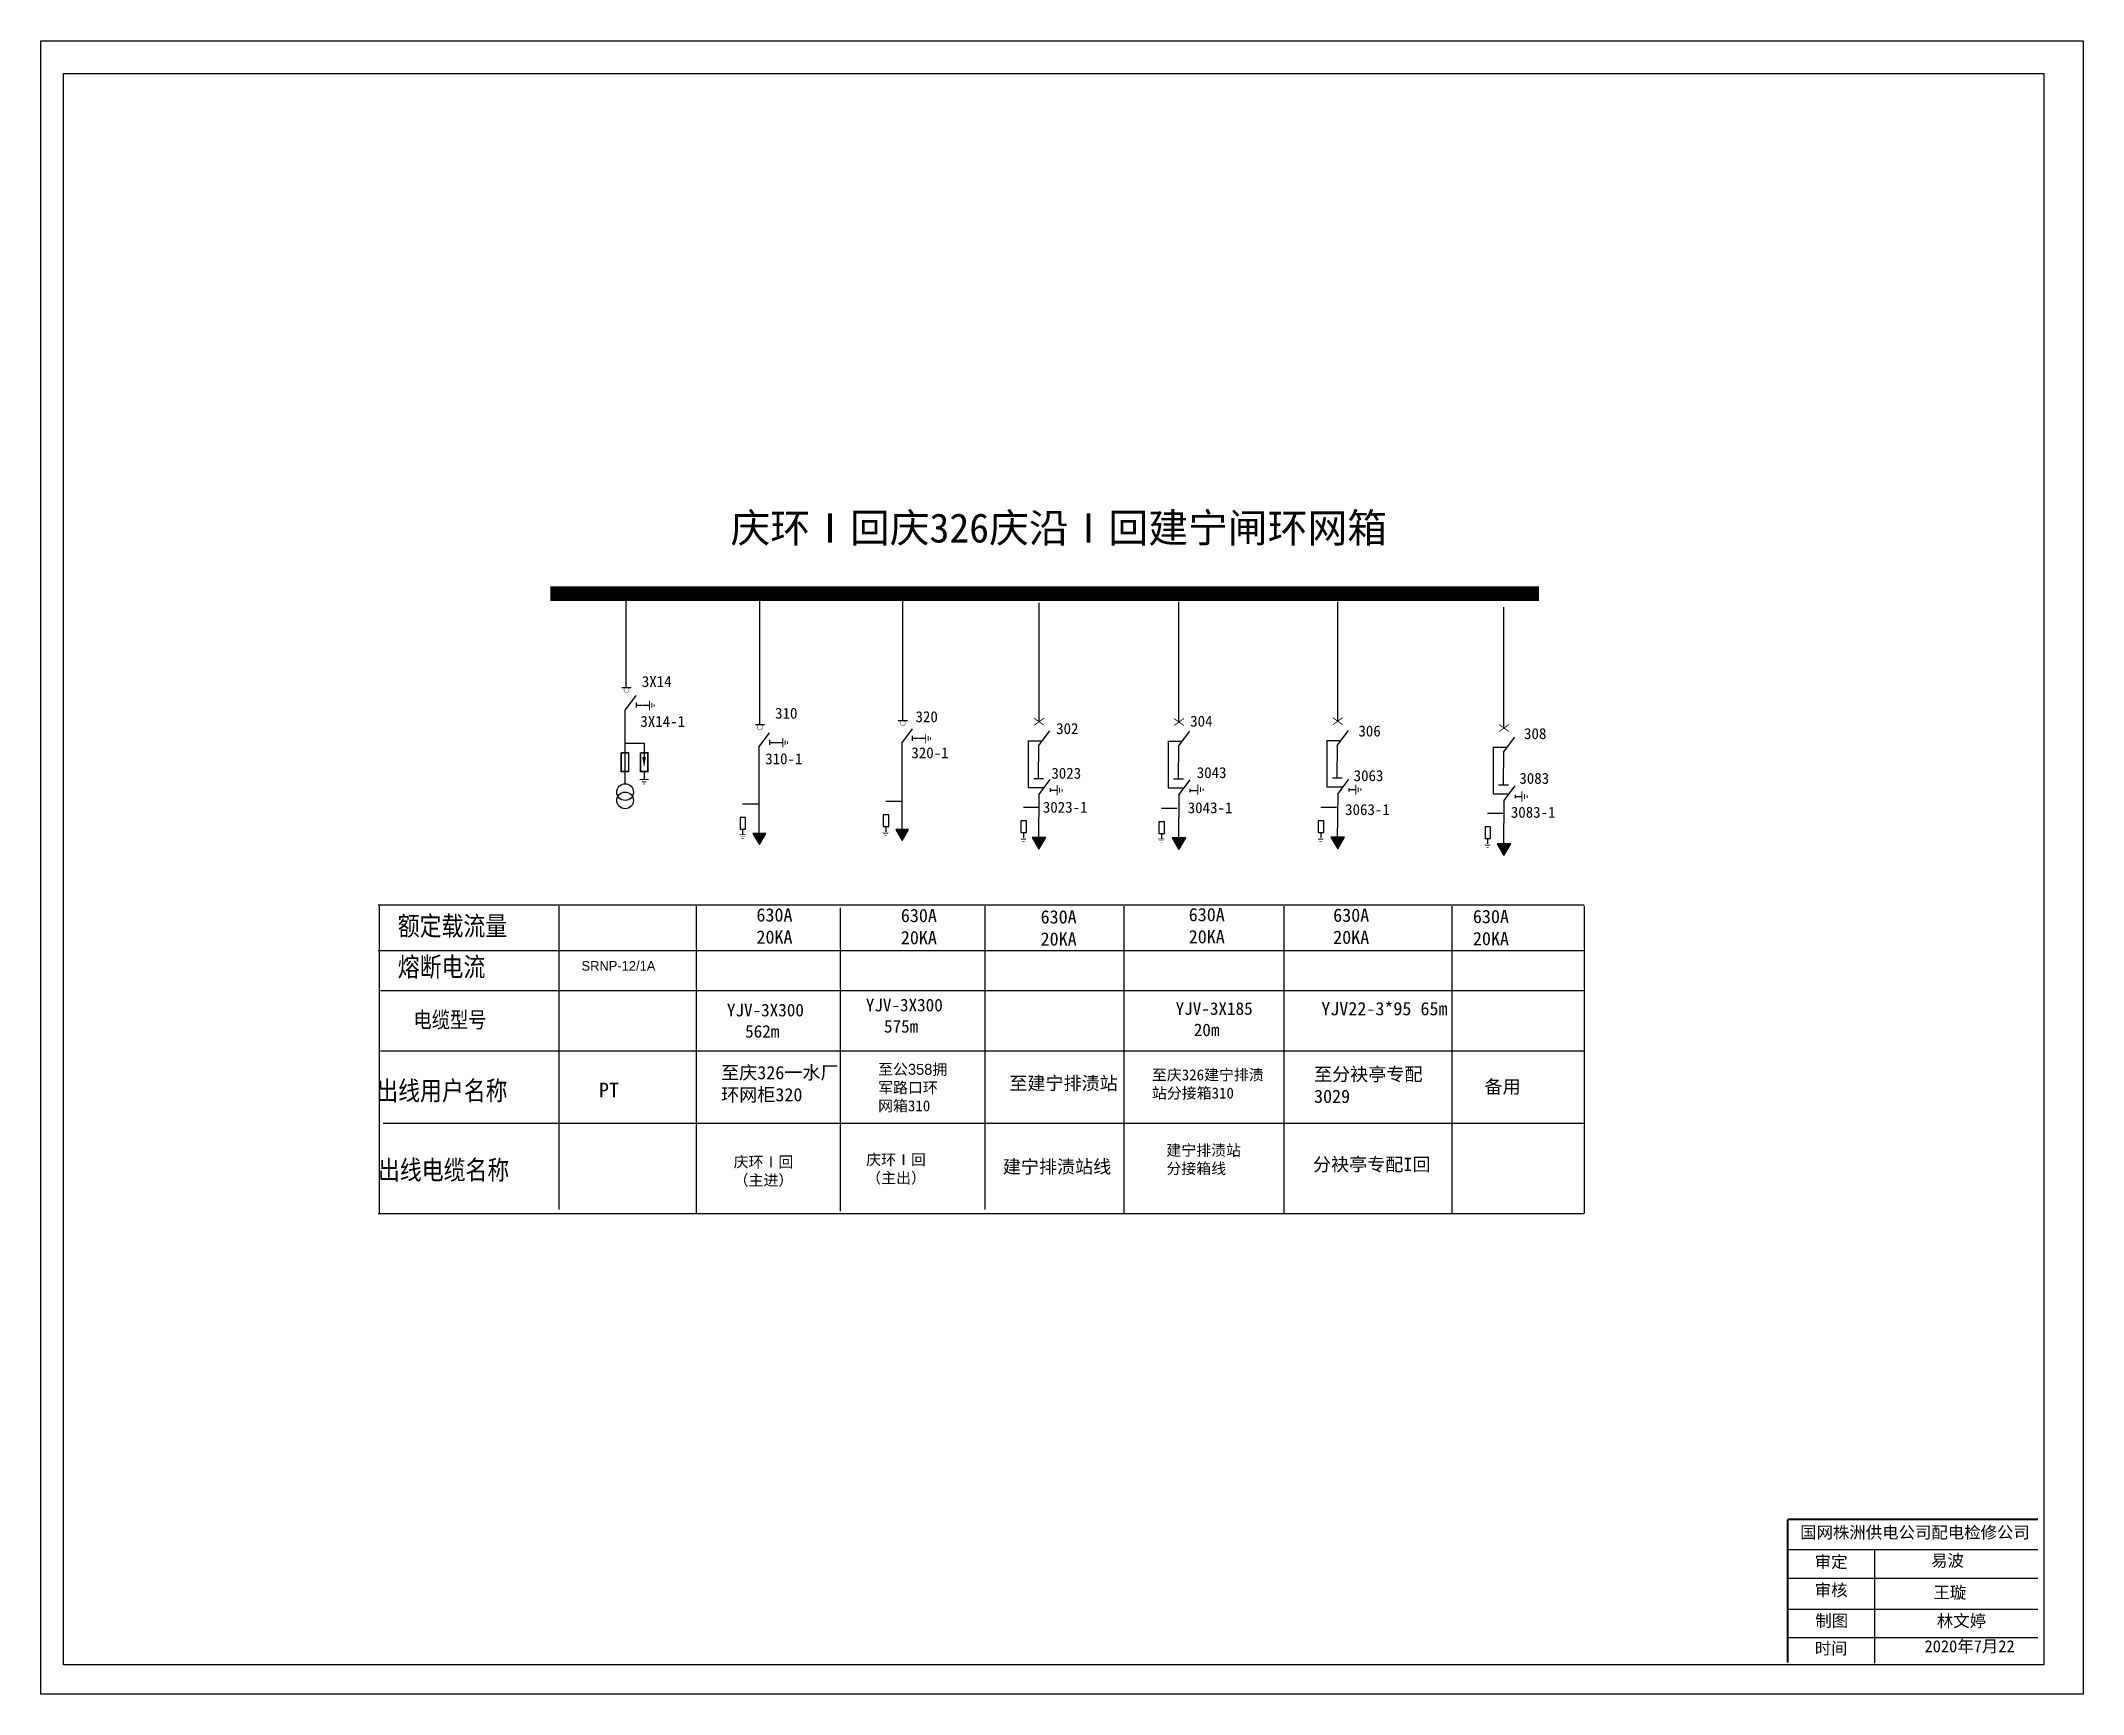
# Model space of a CAD drawing. Extents: x 386 to 1552, y -580 to 143.
# Drawn here: x 385.8 to 665.8, y -579.9 to -353.3 of the extents above; entities that cross this region are included whole.
import ezdxf

# ---------------------------------------------------------------- set-up
doc = ezdxf.new("R2010")
doc.units = 0
doc.header["$LTSCALE"] = 0.774411
doc.layers.get('0').update_dxf_attribs({"linetype": 'CONTINUOUS'})
doc.layers.add('2', color=7, linetype='CONTINUOUS')
doc.layers.add('MiniCADLayer', color=7, linetype='CONTINUOUS', lineweight=20)
doc.styles.add('hztxt_txtstyle_0.00_0_0', font='', dxfattribs={"bigfont": 'hztxt.shx'})
doc.styles.add('hztxt_txtstyle_1.32_0_0', font='', dxfattribs={"height": 1.32257, "bigfont": 'hztxt.shx'})
doc.styles.add('hztxt_txtstyle_1.82_0_0', font='', dxfattribs={"height": 1.817209, "bigfont": 'hztxt.shx'})
doc.styles.add('hztxt_txtstyle_2.50_0_0', font='', dxfattribs={"height": 2.5, "bigfont": 'hztxt.shx'})
doc.styles.add('hztxt_txtstyle_3.00_0_0', font='', dxfattribs={"height": 3, "bigfont": 'hztxt.shx'})
doc.styles.add('KaiTi_GB2312_txtstyle_2.00_0_0', font='simkai_0.ttf', dxfattribs={"height": 2})
doc.styles.get("Standard").update_dxf_attribs({"font": '', "height": 2.5})
doc.styles.add('字体', font='simkai_0.ttf', dxfattribs={"height": 2.5})
doc.styles.add('楷体_GB2312_txtstyle_3.00_0_0', font='simkai_0.ttf', dxfattribs={"height": 3})
doc.styles.get('hztxt_txtstyle_0.00_0_0').set_extended_font_data('hztxt')
doc.styles.get('hztxt_txtstyle_1.32_0_0').set_extended_font_data('hztxt')
doc.styles.get('hztxt_txtstyle_1.82_0_0').set_extended_font_data('hztxt')
doc.styles.get('hztxt_txtstyle_2.50_0_0').set_extended_font_data('hztxt')
doc.styles.get('hztxt_txtstyle_3.00_0_0').set_extended_font_data('hztxt')
doc.styles.get('Standard').set_extended_font_data('SimSun')

msp = doc.modelspace()

# ---------------------------------------------------------------- texts
for s, height, style, p in [('额定载流量', 3, 'hztxt_txtstyle_3.00_0_0', (434.69, -476.23, -0.06)), ('熔断电流', 3, 'hztxt_txtstyle_3.00_0_0', (434.69, -481.84, -0.06)), ('电缆型号', 2.5, 'hztxt_txtstyle_2.50_0_0', (436.84, -488.82, -0.06)), ('出线用户名称', 3, 'hztxt_txtstyle_3.00_0_0', (431.74, -498.81, -0.06)), ('出线电缆名称', 3, 'hztxt_txtstyle_3.00_0_0', (431.97, -509.68, -0.06))]:
    msp.add_text(s, height=height, dxfattribs=dict(style=style)).set_placement(p)
for s, p in [('YJV-3X300', (479.81, -487.02)), ('YJV-3X300', (498.85, -486.33)), ('YJV-3X185', (541.33, -486.81)), ('562m', (482.31, -489.94)), ('575m', (501.35, -489.25)), ('20m', (543.82, -489.73))]:
    msp.add_text(s, height=1.725).set_placement(p)
at = {"attachment_point": 1}
for s, insert, char_height, width, style in [('{\\fSimSun|b0|i0|c134|p2;庆环Ⅰ回庆326庆沿Ⅰ回建宁闸环网箱   }', (480.31, -418.06), 4, 98.7405, 'hztxt_txtstyle_0.00_0_0'), ('SRNP-12/1A', (459.88, -479.43), 1.323, 8.0873, 'hztxt_txtstyle_1.32_0_0'), ('{\\fSimSun|b0|i0|c134|p2;至公}358{\\fSimSun|b0|i0|c134|p2;拥军路口环网箱310}', (500.54, -493.53), 1.5, 9.8221, 'hztxt_txtstyle_0.00_0_0'), ('{\\fSimSun|b0|i0|c134|p2;至庆326建宁排渍站分接箱310}', (538.08, -494.28), 1.5, 15.3204, 'hztxt_txtstyle_0.00_0_0'), ('{\\fSimSun|b0|i0|c134|p2;建宁排渍站分接箱线}', (540.07, -504.62), 1.5, 11.4891, 'hztxt_txtstyle_0.00_0_0')]:
    msp.add_mtext(s, dxfattribs=dict(at, insert=insert, char_height=char_height, width=width, style=style))
at = {"color": 1, "linetype": 'Continuous', "width": 16.878, "attachment_point": 1, "style": 'hztxt_txtstyle_0.00_0_0'}
for s, insert, char_height in [('{\\fSimSun|b0|i0|c134|p2;\\C0;3X14}', (468.15, -440.37), 1.5), ('{\\fSimSun|b0|i0|c134|p2;\\C0;310}', (486.42, -444.71), 1.5), ('{\\fSimSun|b0|i0|c134|p2;\\C0;3X14-1}', (467.95, -445.83), 1.5), ('{\\fSimSun|b0|i0|c134|p2;\\C0;320}', (505.67, -445.19), 1.5), ('{\\fSimSun|b0|i0|c134|p2;\\C0;302}', (524.95, -446.82), 1.5), ('{\\fSimSun|b0|i0|c134|p2;\\C0;304}', (543.33, -445.8), 1.5), ('{\\fSimSun|b0|i0|c134|p2;\\C0;306}', (566.39, -447.15), 1.5), ('{\\fSimSun|b0|i0|c134|p2;\\C0;308}', (589.1, -447.51), 1.5), ('{\\fSimSun|b0|i0|c134|p2;\\C0;320-1}', (505.1, -450.14), 1.5), ('{\\fSimSun|b0|i0|c134|p2;\\C0;310-1}', (485.06, -450.96), 1.5), ('{\\fSimSun|b0|i0|c134|p2;\\C0;3023}', (524.3, -452.94, -0.08), 1.5), ('{\\fSimSun|b0|i0|c134|p2;\\C0;3043}', (544.23, -452.85, -0.08), 1.5), ('{\\fSimSun|b0|i0|c134|p2;\\C0;3063}', (565.74, -453.27, -0.08), 1.5), ('{\\fSimSun|b0|i0|c134|p2;\\C0;3083}', (588.46, -453.64, -0.08), 1.5), ('{\\fSimSun|b0|i0|c134|p2;\\C0;3023-1}', (523.13, -457.6), 1.5), ('{\\fSimSun|b0|i0|c134|p2;\\C0;3043-1}', (542.99, -457.67), 1.5), ('{\\fSimSun|b0|i0|c134|p2;\\C0;3063-1}', (564.57, -457.92), 1.5), ('{\\fSimSun|b0|i0|c134|p2;\\C0;3083-1}', (587.29, -458.29), 1.5), ('{\\fSimSun|b0|i0|c134|p2;\\C0;630A\\P20KA}', (483.86, -472.2), 1.8172), ('{\\fSimSun|b0|i0|c134|p2;\\C0;630A\\P20KA}', (503.66, -472.28, -0.06), 1.8172), ('{\\fSimSun|b0|i0|c134|p2;\\C0;630A\\P20KA}', (522.82, -472.47, -0.11), 1.8172), ('{\\fSimSun|b0|i0|c134|p2;\\C0;630A\\P20KA}', (543.13, -472.16, -0.06), 1.8172), ('{\\fSimSun|b0|i0|c134|p2;\\C0;630A\\P20KA}', (562.93, -472.24, -0.11), 1.8172), ('{\\fSimSun|b0|i0|c134|p2;\\C0;630A\\P20KA}', (582.09, -472.42, -0.17), 1.8172), ('{\\fSimSun|b0|i0|c134|p2;\\C0;至庆326一水厂\\P环网柜320}', (479.02, -493.82), 1.8172), ('{\\fSimSun|b0|i0|c134|p2;\\C0;至建宁排渍站}', (518.53, -495.27), 1.8172), ('{\\fSimSun|b0|i0|c134|p2;\\C0;备用}', (583.67, -495.75, -0.06), 1.8172), ('{\\fSimSun|b0|i0|c134|p2;\\C0;建宁排渍站线}', (517.63, -506.71), 1.8172)]:
    msp.add_mtext(s, dxfattribs=dict(at, insert=insert, char_height=char_height))
at = {"color": 7, "linetype": 'Continuous', "char_height": 1.8172, "width": 16.878, "attachment_point": 1, "style": 'hztxt_txtstyle_1.82_0_0'}
for s, insert in [('{\\fSimSun|b0|i0|c134|p2;\\C0;YJV22-3*95 65m}', (561.3, -485.05)), ('{\\fSimSun|b0|i0|c134|p2;\\C0;至分袂亭专配3029}', (560.31, -494.04)), ('{\\fSimSun|b0|i0|c134|p2;\\C0;分袂亭专配I回}', (560.16, -506.4))]:
    msp.add_mtext(s, dxfattribs=dict(at, insert=insert))
at = {"linetype": 'Continuous', "attachment_point": 1}
for s, insert, char_height, width, style in [('{\\fSimSun|b0|i0|c134|p2;PT}', (462.28, -496.11, -0.06), 1.9986, 19.414, 'hztxt_txtstyle_0.00_0_0'), ('国网株洲供电公司配电检修公司', (626.95, -556.93), 1.6492, 45.0885, '字体'), ('审定', (628.95, -560.97), 1.649, 12.8977, '字体'), ('{\\fSimSun|b0|i0|c134|p2;易波}', (644.91, -560.79), 1.6492, 12.8977, '字体'), ('审核', (628.95, -564.85), 1.649, 12.8977, '字体'), ('{\\fSimSun|b0|i0|c134|p2;王璇}', (645.23, -565.17), 1.6492, 18.171, '字体'), ('制图', (629.04, -569.04), 1.649, 12.8977, '字体'), ('林文婷', (645.69, -569.07), 1.649, 21.3238, '楷体_GB2312_txtstyle_3.00_0_0'), ('时间', (628.95, -572.83), 1.649, 12.8977, '字体')]:
    msp.add_mtext(s, dxfattribs=dict(at, insert=insert, char_height=char_height, width=width, style=style))
at = {"color": 7, "linetype": 'Continuous', "true_color": 0xffffff, "insert": (644.01, -572.54), "char_height": 1.6492, "width": 17.0614, "attachment_point": 1, "style": '楷体_GB2312_txtstyle_3.00_0_0'}
msp.add_mtext('{\\fSimSun|b0|i0|c134|p2;2020年7月22}', dxfattribs=at)
at = {"layer": 'MiniCADLayer', "color": 7, "ltscale": 1.21456, "char_height": 1.5, "attachment_point": 1, "style": 'KaiTi_GB2312_txtstyle_2.00_0_0'}
for s, insert in [('{\\fSimSun|b0|i0|c134|p2;\\C256;庆环Ⅰ回\\P（主进）}', (480.73, -506.22)), ('{\\fSimSun|b0|i0|c134|p2;\\C256;庆环Ⅰ回\\P（主出）}', (498.91, -505.91))]:
    msp.add_mtext(s, dxfattribs=dict(at, insert=insert))

# ---------------------------------------------------------------- blocks, each defined once
blk = doc.blocks.new('JD')
for points in [[(-2, 0.2), (-2, -0.2), (2, 0.2), (2, -0.2)], [(1, -1.2), (1, -0.8), (-1, -1.2), (-1, -0.8)], [(-0.5, -1.8), (-0.5, -2.2), (0.5, -1.8), (0.5, -2.2)]]:
    blk.add_trace(points)

# ---------------------------------------------------------------- hatches: boundary and pattern name
for color, points in [(0, [(484.26, -463.47), (485.14, -461.95), (483.38, -461.95)]), (0, [(503.85, -462.91), (504.73, -461.39), (502.97, -461.39)]), (7, [(522.6, -464.11), (523.53, -462.5), (521.67, -462.5)]), (7, [(541.78, -464.15), (542.71, -462.54), (540.85, -462.54)]), (7, [(563.55, -464.04), (564.48, -462.43), (562.62, -462.43)]), (7, [(586.34, -464.97), (587.27, -463.36), (585.41, -463.36)])]:
    msp.add_hatch(color=color).paths.add_polyline_path(points)

# ---------------------------------------------------------------- linework, layer by layer
for p, q in [((465.97, -429.08, -0.06), (465.97, -441.97, -0.06)), ((521.09, -449.26, -0.06), (523.04, -449.26, -0.06)), ((521.11, -449.27, -0.06), (521.11, -455.64, -0.06)), ((522.54, -449.95, -0.06), (522.48, -454.36, -0.06)), ((540.26, -449.3, -0.06), (542.22, -449.3, -0.06)), ((540.29, -449.3, -0.06), (540.29, -455.68, -0.06)), ((541.71, -449.99, -0.06), (541.66, -454.4, -0.06)), ((562.04, -449.19, -0.06), (563.99, -449.19, -0.06)), ((562.06, -449.19, -0.06), (562.06, -455.57, -0.06)), ((563.49, -449.88, -0.06), (563.43, -454.29, -0.06)), ((584.83, -450.12, -0.06), (586.78, -450.12, -0.06)), ((584.85, -450.13, -0.06), (584.85, -456.5, -0.06)), ((586.28, -450.81, -0.06), (586.22, -455.22, -0.06)), ((521.11, -455.64, -0.06), (523.32, -455.63, -0.06)), ((521.88, -454.41, -0.06), (523.23, -454.41, -0.06)), ((524.12, -456, -0.06), (525.06, -456, -0.06)), ((540.29, -455.68, -0.06), (542.49, -455.67, -0.06)), ((541.06, -454.45, -0.06), (542.4, -454.45, -0.06)), ((543.29, -456.04, -0.06), (544.23, -456.04, -0.06)), ((562.06, -455.57, -0.06), (564.27, -455.56, -0.06)), ((562.83, -454.33, -0.06), (564.17, -454.33, -0.06)), ((565.07, -455.93, -0.06), (566.01, -455.93, -0.06)), ((585.62, -455.27, -0.06), (586.96, -455.27, -0.06)), ((481.97, -457.88), (484.13, -457.89)), ((501.58, -457.53), (503.74, -457.53)), ((520.48, -458.35), (522.64, -458.35)), ((539.38, -458.47), (541.54, -458.47)), ((561.22, -458.35), (563.38, -458.35)), ((584.11, -459.17), (586.27, -459.18)), ((584.85, -456.5, -0.06), (587.06, -456.49, -0.06)), ((587.86, -456.86, -0.06), (588.8, -456.86, -0.06)), ((481.97, -461.34), (481.97, -462.1)), ((501.58, -460.99), (501.58, -461.75)), ((520.48, -461.81), (520.48, -462.57)), ((539.38, -461.93), (539.38, -462.69)), ((561.22, -461.81), (561.22, -462.57)), ((584.11, -462.64), (584.11, -463.4)), ((432.02, -471.72, -0.06), (597.36, -471.72, -0.06)), ((432.16, -514.03, -0.06), (432.17, -471.72, -0.06)), ((456.78, -471.92, -0.06), (456.78, -513.48, -0.06)), ((475.58, -471.92, -0.06), (475.58, -514.11, -0.06)), ((495.32, -472.16, -0.06), (495.32, -513.72, -0.06)), ((515.18, -471.92, -0.06), (515.18, -513.48, -0.06)), ((534.22, -471.92, -0.06), (534.22, -514.03, -0.06)), ((556.15, -471.92, -0.06), (556.15, -514.03, -0.06)), ((579.2, -471.92, -0.06), (579.2, -514.03, -0.06)), ((597.32, -471.92, -0.06), (597.32, -514.03, -0.06)), ((432.02, -477.97, -0.06), (597.32, -477.97, -0.06)), ((432.31, -483.46, -0.06), (597.32, -483.46, -0.06)), ((432.31, -491.73, -0.06), (597.32, -491.73, -0.06)), ((597.32, -501.72, -0.06), (432.68, -501.72, -0.06)), ((597.25, -514.1, -0.06), (432.02, -514.1, -0.06))]:
    msp.add_line(p, q)
at = {"color": 7}
for p, q in [((484.33, -447.03, -0.06), (484.33, -429.89, -0.06)), ((503.92, -446.48, -0.06), (503.92, -429.26, -0.06)), ((522.61, -446.63, -0.06), (522.61, -430.35, -0.06)), ((541.79, -446.67, -0.06), (541.79, -430.19, -0.06)), ((563.56, -446.56, -0.06), (563.56, -430.19, -0.06)), ((586.35, -447.49, -0.06), (586.35, -430.92, -0.06))]:
    msp.add_line(p, q, dxfattribs=at)
at = {"color": 0}
for p, q in [((465.42, -441.92, -0.06), (466.69, -441.92, -0.06)), ((465.84, -444.98, -0.06), (465.84, -455.19, -0.06)), ((467.35, -444.01, -0.06), (467.35, -444.67, -0.06)), ((467.36, -444.34, -0.06), (468.21, -444.34, -0.06)), ((468.29, -444.36, -0.06), (469.18, -444.36, -0.06)), ((483.71, -447.03, -0.06), (484.97, -447.03, -0.06)), ((503.29, -446.48, -0.06), (504.56, -446.48, -0.06)), ((465.83, -449.57, -0.06), (468.46, -449.57, -0.06)), ((468.46, -449.57, -0.06), (468.46, -451.49, -0.06)), ((484.2, -450.11, -0.06), (484.2, -462.21, -0.06)), ((485.64, -449.12, -0.06), (485.64, -449.78, -0.06)), ((485.65, -449.46, -0.06), (486.5, -449.46, -0.06)), ((486.58, -449.48, -0.06), (487.47, -449.48, -0.06)), ((503.79, -449.55, -0.06), (503.79, -461.66, -0.06)), ((505.23, -448.57, -0.06), (505.23, -449.23, -0.06)), ((505.24, -448.9, -0.06), (506.08, -448.9, -0.06)), ((506.16, -448.9, -0.06), (507.05, -448.9, -0.06)), ((468.46, -453.51, -0.06), (468.46, -454.51, -0.06)), ((522.6, -456.63, -0.06), (522.54, -462.78, -0.06)), ((541.78, -456.67, -0.06), (541.71, -462.82, -0.06)), ((563.55, -456.56, -0.06), (563.49, -462.71, -0.06)), ((586.34, -457.49, -0.06), (586.28, -463.64, -0.06))]:
    msp.add_line(p, q, dxfattribs=at)
at = {"linetype": 'Continuous'}
for p, q in [((625.27, -560.11), (659.56, -560.11)), ((637.17, -560.12), (637.17, -575.69)), ((625.27, -564.02), (659.56, -564.02)), ((625.27, -568.28), (659.56, -568.28)), ((625.27, -572.18), (659.56, -572.18))]:
    msp.add_line(p, q, dxfattribs=at)
for points in [[(385.75, -353.29), (665.75, -353.29), (665.75, -579.93), (385.75, -579.93)], [(388.84, -357.78), (660.36, -357.78), (660.36, -575.91), (388.84, -575.91)]]:
    msp.add_lwpolyline(points, close=True, dxfattribs=at)
at = {"elevation": -0.06}
for points, const_width in [([(455.6, -429.08), (591.15, -429.08)], 2), ([(521.93, -446.15), (523.28, -447.1)], 0.114), ([(521.96, -447.1), (523.3, -446.14)], 0.114), ([(541.11, -446.19), (542.45, -447.14)], 0.114), ([(541.14, -447.14), (542.48, -446.17)], 0.114), ([(562.88, -446.08), (564.22, -447.03)], 0.114), ([(562.91, -447.03), (564.25, -446.06)], 0.114), ([(585.67, -447.01), (587.01, -447.96)], 0.114), ([(585.7, -447.96), (587.04, -447)], 0.114), ([(521.88, -454.41), (523.23, -454.41)], 0.114), ([(541.06, -454.45), (542.4, -454.45)], 0.114), ([(562.83, -454.33), (564.17, -454.33)], 0.114), ([(585.62, -455.27), (586.96, -455.27)], 0.114)]:
    msp.add_lwpolyline(points, dxfattribs=dict(at, const_width=const_width))
at = {"color": 0, "elevation": -0.06}
for points, const_width in [([(465.42, -441.92), (466.69, -441.92)], 0.108), ([(483.71, -447.03), (484.97, -447.03)], 0.108), ([(503.29, -446.48), (504.56, -446.48)], 0.108), ([(465.31, -450.88), (465.31, -453.45), (466.34, -453.45), (466.34, -450.88), (465.35, -450.88)], 0.217), ([(467.95, -450.88), (467.95, -453.45), (468.98, -453.45), (468.98, -450.88), (467.98, -450.88)], 0.217)]:
    msp.add_lwpolyline(points, dxfattribs=dict(at, const_width=const_width))
at = {"color": 0, "const_width": 0.0539, "elevation": -0.06}
for points in [[(465.7, -442.27, 1), (466.4, -442.27, 1)], [(483.98, -447.39, 1), (484.69, -447.39, 1)], [(503.57, -446.83, 1), (504.27, -446.83, 1)]]:
    msp.add_lwpolyline(points, format="xyb", close=True, dxfattribs=at)
at = {"color": 0, "elevation": -0.06}
msp.add_lwpolyline([(468.46, -451.46, 0.506, 0, 0), (468.46, -452.9, 0, 0, 0)], format="xyseb", dxfattribs=at)
at = {"elevation": -0.06}
for points in [[(524.13, -455.79), (524.13, -456.24)], [(543.3, -455.83), (543.3, -456.28)], [(565.08, -455.72), (565.08, -456.17)], [(587.87, -456.65), (587.87, -457.1)]]:
    msp.add_lwpolyline(points, dxfattribs=at)
for points in [[(481.97, -457.88, 0, 0, 0), (481.97, -460.15, 0.206, 0, 0), (481.97, -460.89, 0, 0, 0)], [(501.58, -457.53, 0, 0, 0), (501.58, -459.8, 0.206, 0, 0), (501.58, -460.54, 0, 0, 0)], [(520.48, -458.35, 0, 0, 0), (520.48, -460.62, 0.206, 0, 0), (520.48, -461.36, 0, 0, 0)], [(539.38, -458.47, 0, 0, 0), (539.38, -460.74, 0.206, 0, 0), (539.38, -461.48, 0, 0, 0)], [(561.22, -458.35, 0, 0, 0), (561.22, -460.62, 0.206, 0, 0), (561.22, -461.36, 0, 0, 0)], [(584.11, -459.17, 0, 0, 0), (584.11, -461.45, 0.206, 0, 0), (584.11, -462.18, 0, 0, 0)]]:
    msp.add_lwpolyline(points, format="xyseb")
for points in [[(482.38, -459.74), (481.62, -459.74), (481.62, -461.34), (482.38, -461.34), (482.38, -459.76)], [(501.99, -459.39), (501.23, -459.39), (501.23, -460.99), (501.99, -460.99), (501.99, -459.41)], [(520.89, -460.21), (520.13, -460.21), (520.13, -461.81), (520.89, -461.81), (520.89, -460.23)], [(539.79, -460.33), (539.03, -460.33), (539.03, -461.93), (539.79, -461.93), (539.79, -460.35)], [(561.63, -460.21), (560.87, -460.21), (560.87, -461.81), (561.63, -461.81), (561.63, -460.23)], [(584.52, -461.04), (583.76, -461.04), (583.76, -462.64), (584.52, -462.64), (584.52, -461.06)]]:
    msp.add_lwpolyline(points)
at = {"color": 0, "elevation": -0.06}
for points in [[(484.26, -463.47), (485.14, -461.95), (483.38, -461.95)], [(503.85, -462.91), (504.73, -461.39), (502.97, -461.39)]]:
    msp.add_lwpolyline(points, close=True, dxfattribs=at)
at = {"const_width": 0.0619}
for points in [[(501.13, -461.76), (502, -461.76)], [(501.23, -461.98), (501.89, -461.98)], [(481.52, -462.11), (482.39, -462.11)], [(481.62, -462.33), (482.29, -462.33)], [(481.81, -462.61), (482.12, -462.61)], [(501.42, -462.25), (501.72, -462.25)], [(520.03, -462.58), (520.9, -462.58)], [(520.13, -462.8), (520.8, -462.8)], [(520.32, -463.07), (520.62, -463.07)], [(538.93, -462.7), (539.8, -462.7)], [(539.03, -462.92), (539.7, -462.92)], [(539.22, -463.19), (539.53, -463.19)], [(560.76, -462.58), (561.64, -462.58)], [(560.87, -462.8), (561.53, -462.8)], [(561.05, -463.07), (561.36, -463.07)], [(583.66, -463.4), (584.53, -463.4)], [(583.76, -463.62), (584.43, -463.62)], [(583.95, -463.9), (584.25, -463.9)]]:
    msp.add_lwpolyline(points, dxfattribs=at)
at = {"color": 7, "elevation": -0.06}
for points in [[(522.6, -464.11), (523.53, -462.5), (521.67, -462.5)], [(541.78, -464.15), (542.71, -462.54), (540.85, -462.54)], [(563.55, -464.04), (564.48, -462.43), (562.62, -462.43)], [(586.34, -464.97), (587.27, -463.36), (585.41, -463.36)]]:
    msp.add_lwpolyline(points, close=True, dxfattribs=at)
at = {"linetype": 'Continuous', "const_width": 0.275}
for points in [[(625.25, -555.99), (625.25, -575.63)], [(625.27, -555.99), (659.56, -555.99)]]:
    msp.add_lwpolyline(points, dxfattribs=at)
at = {"color": 0}
for centre in [(465.86, -456.28, -0.06), (465.86, -457.41, -0.06)]:
    msp.add_circle(centre, 1.14, dxfattribs=at)
at = {"layer": '2', "color": 0}
for p, q in [((465.91, -444.99, -0.06), (467.37, -443.04, -0.06)), ((503.79, -449.55, -0.06), (505.25, -447.6, -0.06)), ((484.2, -450.11, -0.06), (485.66, -448.16, -0.06))]:
    msp.add_line(p, q, dxfattribs=at)
at = {"layer": '2'}
for p, q in [((522.54, -449.95, -0.06), (524.09, -447.88, -0.06)), ((541.71, -449.99, -0.06), (543.26, -447.92, -0.06)), ((563.49, -449.88, -0.06), (565.04, -447.81, -0.06)), ((586.28, -450.81, -0.06), (587.83, -448.74, -0.06)), ((522.6, -456.63, -0.06), (524.15, -454.56, -0.06)), ((541.78, -456.67, -0.06), (543.32, -454.6, -0.06)), ((563.55, -456.56, -0.06), (565.1, -454.49, -0.06)), ((586.34, -457.49, -0.06), (587.89, -455.42, -0.06))]:
    msp.add_line(p, q, dxfattribs=at)

# ---------------------------------------------------------------- block references
at = {"color": 0, "xscale": 0.3297305593027886, "yscale": 0.3297305593027886, "zscale": 0.3297305593611308, "rotation": 90}
for p in [(469.19, -444.39, -0.06), (487.48, -449.5, -0.06), (507.06, -448.93, -0.06)]:
    msp.add_blockref('JD', p, dxfattribs=at)
at = {"color": 0, "xscale": 0.3036991993994889, "yscale": 0.3036991993576521, "zscale": 0.3036991994115678}
msp.add_blockref('JD', (468.48, -454.55, -0.06), dxfattribs=at)
at = {"xscale": 0.3495080551147112, "yscale": 0.3495080551147112, "zscale": 0.3495080551767315, "rotation": 90}
for p in [(525.07, -456.02, -0.06), (544.39, -455.93, -0.06), (566.02, -455.95, -0.06), (588.81, -456.89, -0.06)]:
    msp.add_blockref('JD', p, dxfattribs=at)

msp.set_redraw_order([(e.dxf.handle, doc.entitydb.next_handle()) for e in msp.query("TEXT MTEXT ATTDEF DIMENSION ARC_DIMENSION")])  # texts and dimensions are drawn at this point

doc.saveas('drawing.dxf')
